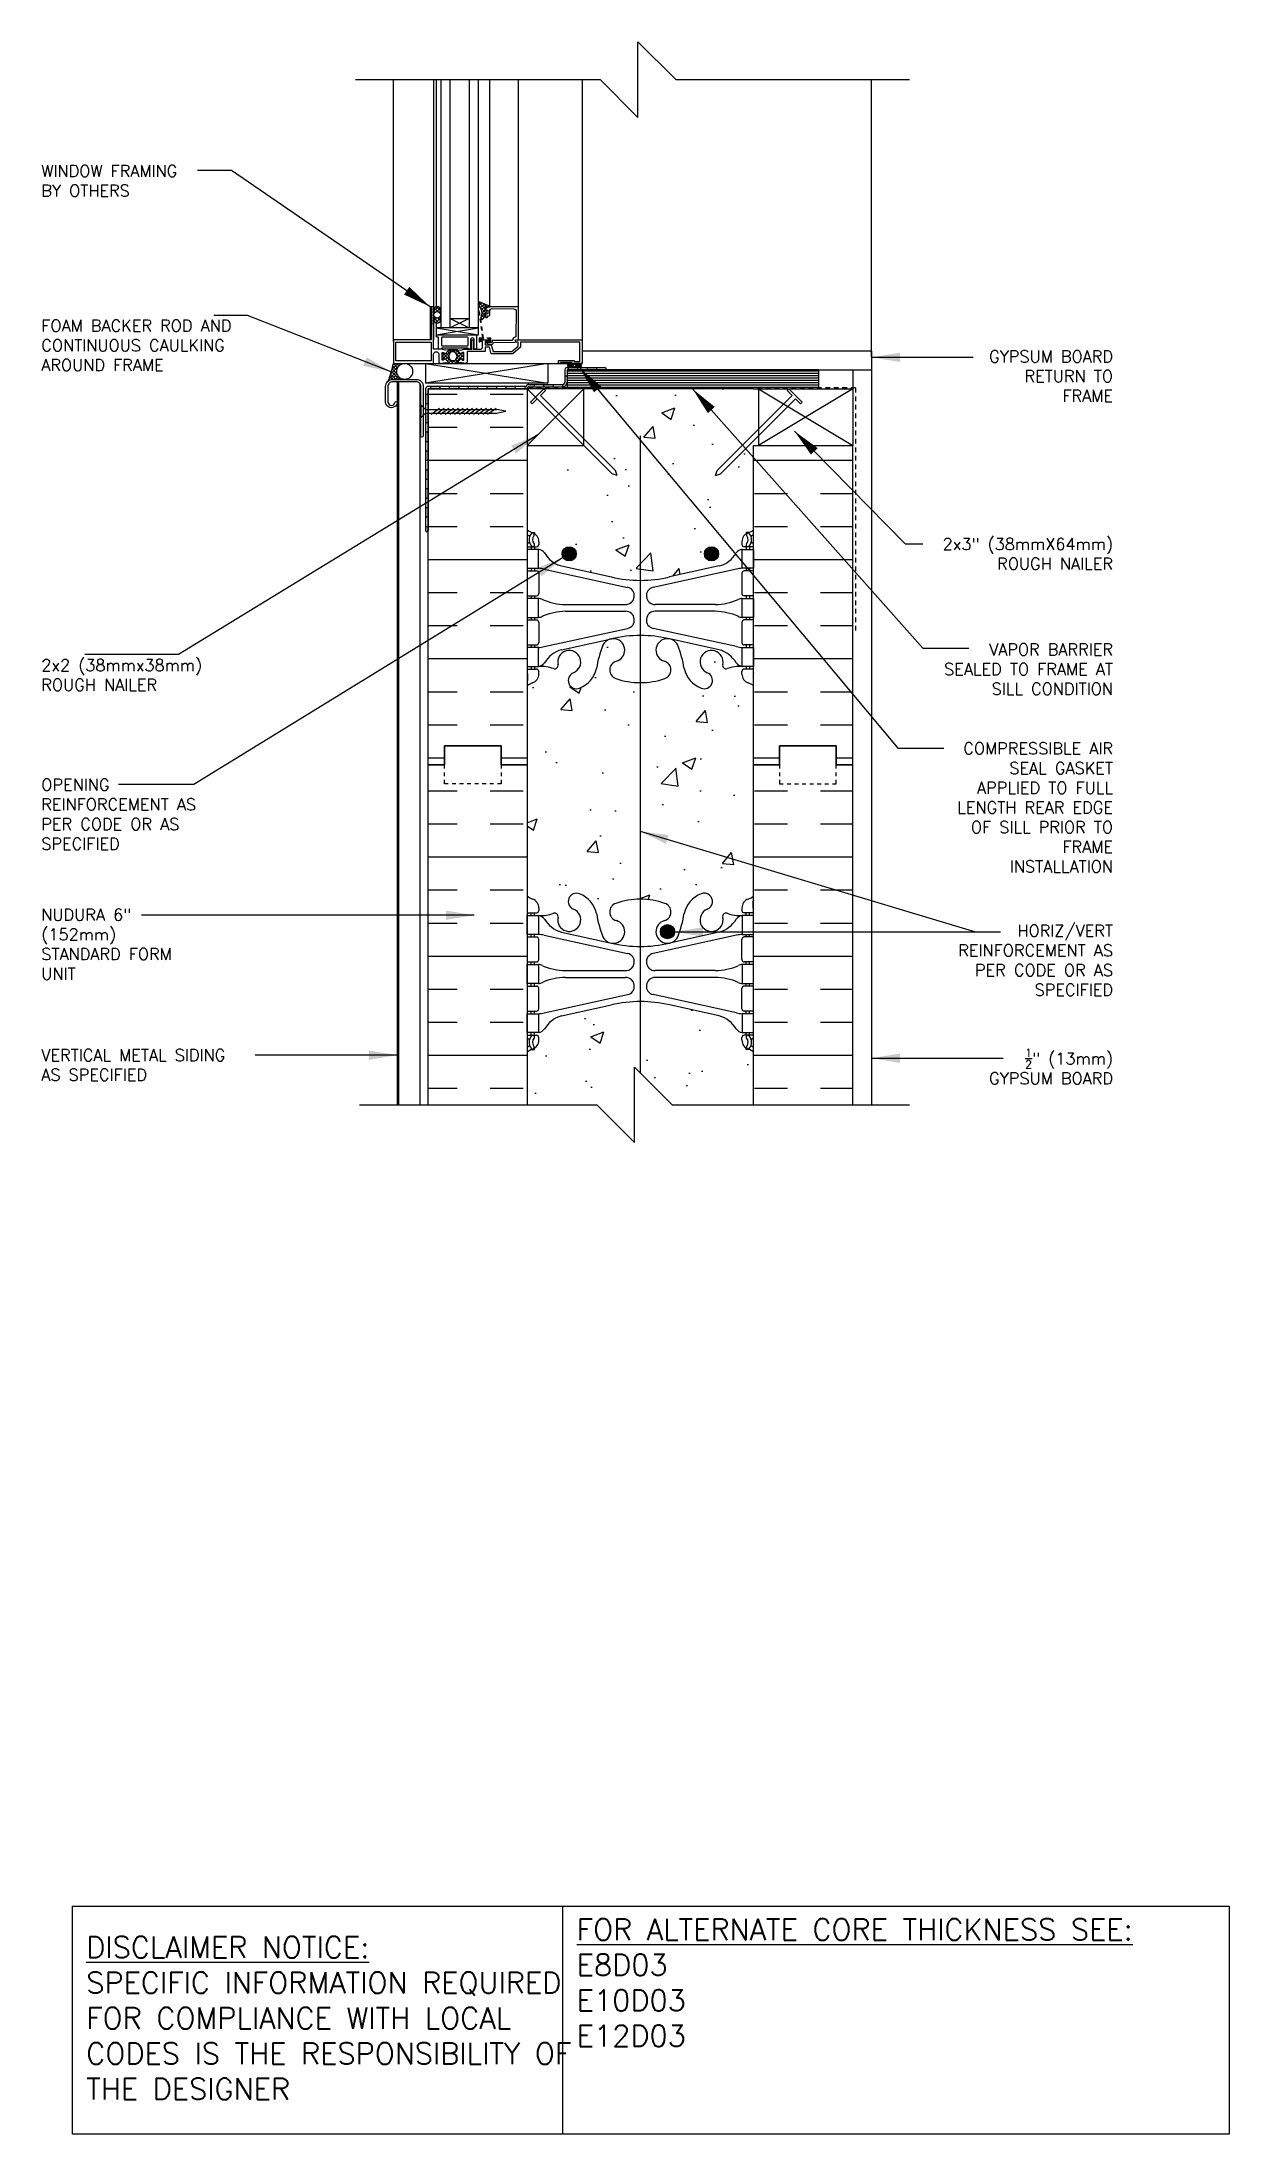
# Model space of a CAD drawing. Header units: inches. Extents: x 2812.4 to 2843.9, y 421.8 to 477.2.
import ezdxf

# ---------------------------------------------------------------- set-up
doc = ezdxf.new("R2010")
doc.units = ezdxf.units.IN
doc.header["$LTSCALE"] = 0.5
doc.header["$MEASUREMENT"] = 0
doc.linetypes.add('DASHED2', pattern=[0.375, 0.25, -0.125])
doc.linetypes.add('HIDDEN2', pattern=[0.1875, 0.125, -0.0625])
for name, color, linetype in [('HATCH', 12, 'CONTINUOUS'), ('LINE18', 9, 'CONTINUOUS'), ('line25', 2, 'CONTINUOUS'), ('LINE50', 5, 'CONTINUOUS'), ('LINE65', 3, 'CONTINUOUS'), ('LINE9', 9, 'CONTINUOUS'), ('TEXT', 4, 'CONTINUOUS'), ('Web_Edge', 9, 'CONTINUOUS')]:
    doc.layers.add(name, color=color, linetype=linetype)
doc.styles.add('DIM', font='romans.shx', dxfattribs={"width": 0.7})
doc.styles.get("Standard").update_dxf_attribs({"font": 'romans.shx'})
doc.dimstyles.new('ext_12', dxfattribs={"dimscale": 12, "dimtxt": 0.09375, "dimasz": 0.09375, "dimexe": 0.09375, "dimexo": 0.0625, "dimgap": 0.0625, "dimtad": 1, "dimdec": 1, "dimzin": 3, "dimdsep": 46, "dimlunit": 4, "dimtxsty": 'DIM', "dimcen": 0.09, "dimdle": 0.09375, "dimclrt": 4, "dimadec": 0, "dimazin": 0, "dimtfac": 1, "dimtdec": 1, "dimtmove": 2, "dimatfit": 3, "dimfxl": 1, "dimfrac": 2, "dimtolj": 1, "dimtzin": 0, "dimarcsym": 0})
pattern_1 = [(0, (-1.932, 1.4655), (0, 2.625), []), (0, (-1.932, 2.3405), (0, 2.625), [0.875, -0.875]), (0, (-1.932, 3.2155), (0, 2.625), [0.875, -0.875])]

msp = doc.modelspace()

# ---------------------------------------------------------------- texts
at = {"layer": 'TEXT'}
for s, insert, char_height, width, attachment_point in [('WINDOW FRAMING BY OTHERS', (2812.429, 473.491), 0.3125, 4.36619, 4), ('FOAM BACKER ROD AND CONTINUOUS CAULKING AROUND FRAME', (2812.429, 469.135), 0.3125, 5.75279, 4), ('\\A1;GYPSUM BOARD RETURN TO FRAME', (2840.818, 468.319), 0.3125, 3.99979, 6), ('\\A1;2x3" (38mmX64mm) ROUGH NAILER', (2840.818, 463.615), 0.3125, 5.48764, 6), ('2x2 (38mmx38mm) ROUGH NAILER', (2812.429, 460.408), 0.3125, 4.62567, 4), ('\\A1;VAPOR BARRIER SEALED TO FRAME AT SILL CONDITION', (2840.818, 460.563), 0.3125, 4.89967, 6), ('\\A1;{\\H1x;COMPRESSIBLE AIR SEAL GASKET APPLIED TO FULL LENGTH REAR EDGE OF SILL PRIOR TO FRAME INSTALLATION}', (2840.818, 456.902), 0.3125, 4.50046, 6), ('OPENING REINFORCEMENT AS PER CODE OR AS SPECIFIED', (2812.429, 456.722), 0.3125, 4.60449, 4), ('NUDURA 6" (152mm) STANDARD FORM UNIT ', (2812.429, 453.281), 0.3125, 4.4777, 4), ('\\A1;{\\H1x;HORIZ/VERT REINFORCEMENT AS PER CODE OR AS SPECIFIED}', (2840.818, 452.857), 0.3125, 4.55316, 6), ('VERTICAL METAL SIDING AS SPECIFIED', (2812.429, 450.086), 0.3125, 5.48188, 4), ('\\A1;{\\H0.7x;\\S1/2;}" (13mm) GYPSUM BOARD', (2840.818, 450.045), 0.3125, 4.53432, 6), ('{\\LFOR ALTERNATE CORE THICKNESS SEE:\\P}E8D03\\PE10D03\\PE12D03', (2826.611, 425.794), 0.5625, 23.33295, 4), ('{\\LDISCLAIMER NOTICE:}\\PSPECIFIC INFORMATION REQUIRED FOR COMPLIANCE WITH LOCAL CODES IS THE RESPONSIBILITY OF THE DESIGNER', (2813.619, 424.854), 0.5625, 14.00235, 4)]:
    msp.add_mtext(s, dxfattribs=dict(at, insert=insert, char_height=char_height, width=width, attachment_point=attachment_point))

# ---------------------------------------------------------------- hatches: boundary and pattern name
at = {"layer": 'HATCH'}
h = msp.add_hatch(dxfattribs=at)
h.set_pattern_fill('ANSI37', color=256, scale=0.5, style=0)
h.set_pattern_definition([(45, (102.36769, -54.40689), (-0.0441941738, 0.0441941738), []), (135, (102.36769, -54.40689), (-0.0441941738, -0.0441941738), [])])
h.paths.add_polyline_path([(2823.011, 469.817), (2823.011, 470.064, 0.973119), (2822.821, 470.069), (2822.821, 469.817, 1.00028)])
h.paths.add_polyline_path([(2822.828, 469.94, -1), (2823.003, 469.94, -1)], flags=16)
h.paths.add_polyline_path([(2824.182, 470.158), (2824.306, 470.158, 0.392741), (2824.287, 470.184), (2824.011, 470.295), (2824.011, 470.19, -0.314564), (2824.065, 469.847), (2824.069, 469.821), (2824.095, 469.821, 0.149443), (2824.198, 469.94), (2824.198, 469.94, -0.192913), (2824.206, 469.961, 0.089226), (2824.22, 470.055), (2824.201, 470.058, -0.315299), (2824.199, 470.061)])
h.paths.add_polyline_path([(2823.544, 468.779, -0.772598), (2823.569, 468.765, 0.343149), (2823.574, 468.753), (2823.59, 468.744, 0.131652), (2823.594, 468.743), (2823.613, 468.743, 0.414214), (2823.621, 468.751), (2823.621, 468.94, 0.414214), (2823.613, 468.948), (2823.594, 468.948, 0.131652), (2823.59, 468.947), (2823.574, 468.938, 0.343149), (2823.569, 468.926, -0.772598), (2823.544, 468.912), (2823.436, 469.019), (2823.23, 469.019), (2823.123, 468.912, -0.772598), (2823.097, 468.926, 0.343149), (2823.093, 468.938), (2823.077, 468.947, 0.131652), (2823.073, 468.948), (2823.054, 468.948, 0.414214), (2823.046, 468.94), (2823.046, 468.751, 0.414214), (2823.054, 468.743), (2823.073, 468.743, 0.131652), (2823.077, 468.744), (2823.093, 468.753, 0.343149), (2823.097, 468.765, -0.772598), (2823.123, 468.779), (2823.23, 468.672), (2823.436, 468.672)])
h.paths.add_polyline_path([(2823.361, 468.96), (2823.306, 468.96, 0.323848), (2823.249, 468.919, 0.326502), (2823.249, 468.772, 0.323848), (2823.306, 468.73), (2823.361, 468.73, 0.323848), (2823.418, 468.772, 0.326502), (2823.418, 468.919, 0.323848)], flags=16)
h = msp.add_hatch(dxfattribs=at)
h.set_pattern_fill('ANSI37', color=256, scale=0.5, style=0)
h.set_pattern_definition([(45, (-1.932046, 1.4655), (-0.0441941738, 0.0441941738), []), (135, (-1.932046, 1.4655), (-0.0441941738, -0.0441941738), [])])
edge = h.paths.add_edge_path()
edge.add_ellipse((2822.055, 468.445), major_axis=(0, 0.213), ratio=0.9889, start_angle=0, end_angle=174.43, ccw=False)
edge.add_line((2822.055, 468.658), (2821.756, 468.658))
edge.add_arc((2818.318, 469.413), 3.52, 339.7353, 347.6094, ccw=False)
edge.add_line((2821.62, 468.194), (2821.674, 468.224))
edge.add_line((2821.674, 468.224), (2821.735, 468.234))
edge.add_line((2821.735, 468.234), (2822.034, 468.234))
h = msp.add_hatch(dxfattribs=at)
h.set_pattern_fill('ANSI37', color=256, scale=0.25)
h.set_pattern_definition([(45, (-2.380027, 1.52076), (-0.0220970869, 0.0220970869), []), (135, (-2.380027, 1.52076), (-0.0220970869, -0.0220970869), [])])
edge = h.paths.add_edge_path()
edge.add_line((2826.68, 468.658), (2826.428, 468.658))
edge.add_arc((2826.426, 468.602), 0.0558, 88.365, 271.635)
edge.add_line((2826.428, 468.546), (2826.68, 468.546))
edge.add_arc((2826.682, 468.602), 0.0558, 268.365, 451.635)
edge = h.paths.add_edge_path(flags=16)
edge.add_arc((2826.553, 468.602), 0.041, 0, 360)
h = msp.add_hatch(color=7, dxfattribs=at)
h.dxf.hatch_style = 1
h.paths.add_polyline_path([(2822.61, 464.342), (2822.61, 464.234, 1), (2822.673, 464.234), (2822.673, 464.342)])
h.paths.add_polyline_path([(2822.673, 464.842), (2822.61, 464.842), (2822.61, 464.592), (2822.673, 464.592)])
h.paths.add_polyline_path([(2822.673, 465.342), (2822.61, 465.342), (2822.61, 465.092), (2822.673, 465.092)])
h.paths.add_polyline_path([(2822.673, 465.842), (2822.61, 465.842), (2822.61, 465.592), (2822.673, 465.592)])
h.paths.add_polyline_path([(2822.673, 466.342), (2822.61, 466.342), (2822.61, 466.092), (2822.673, 466.092)])
h.paths.add_polyline_path([(2822.673, 466.842), (2822.61, 466.842), (2822.61, 466.592), (2822.673, 466.592)])
h.paths.add_polyline_path([(2822.673, 467.342), (2822.61, 467.342), (2822.61, 467.092), (2822.673, 467.092)])
h.paths.add_polyline_path([(2822.673, 467.842), (2822.61, 467.842), (2822.61, 467.592), (2822.673, 467.592)])
h.paths.add_polyline_path([(2822.985, 468.046), (2822.735, 468.046), (2822.735, 467.984), (2822.985, 467.984)])
h.paths.add_polyline_path([(2823.485, 468.046), (2823.235, 468.046), (2823.235, 467.984), (2823.485, 467.984)])
h.paths.add_polyline_path([(2823.985, 468.046), (2823.735, 468.046), (2823.735, 467.984), (2823.985, 467.984)])
h.paths.add_polyline_path([(2824.485, 468.046), (2824.235, 468.046), (2824.235, 467.984), (2824.485, 467.984)])
h.paths.add_polyline_path([(2824.985, 468.046), (2824.735, 468.046), (2824.735, 467.984), (2824.985, 467.984)])
h.paths.add_polyline_path([(2825.485, 468.102), (2825.346, 468.102, 0.315721), (2825.273, 468.05, -0.178962), (2825.263, 468.046), (2825.235, 468.046), (2825.235, 467.984), (2825.252, 467.984, 0.315721), (2825.326, 468.035, -0.178962), (2825.336, 468.039), (2825.485, 468.039)])
h.paths.add_polyline_path([(2825.985, 468.102), (2825.735, 468.102), (2825.735, 468.039), (2825.985, 468.039)])
h.paths.add_polyline_path([(2826.36, 468.164), (2826.36, 468.324), (2826.297, 468.324), (2826.297, 468.164, -0.414214), (2826.235, 468.102), (2826.235, 468.039, 0.414214)])
h.paths.add_polyline_path([(2826.645, 468.546), (2826.395, 468.546), (2826.395, 468.484), (2826.645, 468.484)])
h.paths.add_polyline_path([(2827.145, 468.546), (2826.895, 468.546), (2826.895, 468.484), (2827.145, 468.484)])
h = msp.add_hatch(dxfattribs=at)
h.set_pattern_fill('INSUL', color=256, scale=7, style=0)
h.set_pattern_definition(pattern_1)
h.paths.add_polyline_path([(2825.298, 467.984), (2822.673, 467.984), (2822.673, 458.031), (2823.11, 458.031), (2823.11, 458.531), (2824.61, 458.531), (2824.61, 458.031), (2825.298, 458.031)])
h.paths.add_polyline_path([(2833.923, 466.484), (2831.298, 466.484), (2831.298, 458.031), (2831.985, 458.031), (2831.985, 458.531), (2833.485, 458.531), (2833.485, 458.031), (2833.923, 458.031)])
h = msp.add_hatch(dxfattribs=at)
h.set_pattern_fill('AR-CONC', color=256, scale=0.5)
h.set_pattern_definition([(50, (0, 0), (3.586301, -0.3137607), [0.375, -4.125]), (355, (0, 0), (-0.6937567, 3.7609607), [0.3, -3.3]), (100.45144, (0.299, -0.026), (2.8925442, 3.4472), [0.318701, -3.5057106]), (46.1842, (0, 1), (5.3362067, -0.8275964), [0.5625, -6.1875]), (96.63564, (0.4447, 0.931), (4.67331, 4.870593), [0.478052, -5.258569]), (351.18416, (0, 1), (4.67331, 4.870593), [0.45, -4.95]), (21, (0.5, 0.75), (2.9845353, -2.0130945), [0.375, -4.125]), (326, (0.5, 0.75), (1.2165767, 3.62575), [0.3, -3.3]), (71.45144, (0.7487, 0.5822), (4.201112, 1.6126558), [0.318701, -3.5057106]), (37.5, (0, 0), (0.0607993, 1.66446927), [0, -3.26, 0, -3.35, 0, -3.3125]), (7.5, (0, 0), (1.3153477, 1.9720586), [0, -1.91, 0, -3.185, 0, -1.2625]), (327.5, (-1.115, 0), (2.6691122, -0.11277436), [0, -1.25, 0, -3.9, 0, -5.175]), (317.5, (-1.615, 0), (2.9159308, 0.500525), [0, -1.625, 0, -2.59, 0, -3.675])])
h.paths.add_polyline_path([(2831.298, 466.484), (2831.423, 466.484), (2831.423, 466.736), (2830.42, 465.733), (2830.291, 465.693), (2830.331, 465.822), (2831.423, 466.913), (2831.423, 467.984), (2831.298, 467.984), (2826.798, 467.984), (2826.798, 466.666), (2827.642, 465.822), (2827.682, 465.693), (2827.553, 465.733), (2826.803, 466.484), (2825.298, 466.484), (2825.298, 464.25, 0.064398), (2825.408, 464.184), (2825.498, 464.184), (2825.498, 464.142, -0.249069), (2825.608, 463.935), (2825.608, 463.867, -0.414214), (2825.545, 463.805), (2825.498, 463.805), (2825.498, 463.735), (2825.603, 463.735, -0.188973), (2825.758, 463.64, 0.196323), (2826.208, 463.294), (2827.529, 463.003, 0.057795), (2828.298, 462.914, 0.057795), (2829.066, 463.003), (2830.388, 463.294, 0.196323), (2830.837, 463.64, -0.188973), (2830.993, 463.735), (2831.098, 463.735), (2831.098, 463.805), (2831.05, 463.805, -0.414214), (2830.988, 463.867), (2830.988, 463.935, -0.249069), (2831.098, 464.142), (2831.098, 464.184), (2831.188, 464.184, 0.064398), (2831.298, 464.25)])
h.paths.add_polyline_path([(2831.298, 460.12, 0.082415), (2831.154, 460.199, -0.317837), (2830.988, 460.435), (2830.988, 460.502, -0.414214), (2831.05, 460.565), (2831.098, 460.565), (2831.098, 460.635), (2830.993, 460.635, 0.10046), (2830.599, 460.578, -0.601435), (2830.479, 460.683, 2.182095), (2830.069, 460.47, -1), (2829.906, 460.061, -0.24438), (2829.457, 460.582, 0.053157), (2829.292, 461.196, 1.553132), (2828.933, 460.772, -0.735593), (2828.946, 460.314, -0.082755), (2828.298, 460.206, -0.082755), (2827.649, 460.314, -0.735593), (2827.662, 460.772, 1.553132), (2827.303, 461.196, 0.053157), (2827.138, 460.582, -0.24438), (2826.689, 460.061, -1), (2826.526, 460.47, 2.182095), (2826.116, 460.683, -0.601435), (2825.996, 460.578, 0.10046), (2825.603, 460.635), (2825.498, 460.635), (2825.498, 460.565), (2825.545, 460.565, -0.414214), (2825.608, 460.502), (2825.608, 460.435, -0.317837), (2825.441, 460.199, 0.082415), (2825.298, 460.12), (2825.298, 454.557, 0.082415), (2825.441, 454.478, -0.317837), (2825.608, 454.243), (2825.608, 454.175, -0.414214), (2825.545, 454.113), (2825.498, 454.113), (2825.498, 454.043), (2825.603, 454.043, 0.10046), (2825.996, 454.1, -0.601435), (2826.116, 453.995, 2.182095), (2826.526, 454.208, -1), (2826.689, 454.616, -0.24438), (2827.138, 454.095, 0.053157), (2827.303, 453.481, 1.553132), (2827.662, 453.906, -0.735593), (2827.649, 454.364, -0.082755), (2828.298, 454.472, -0.082755), (2828.946, 454.364, -0.735593), (2828.933, 453.906, 1.553132), (2829.292, 453.481, 0.053157), (2829.457, 454.095, -0.24438), (2829.906, 454.616, -1), (2830.069, 454.208, 2.182095), (2830.479, 453.995, -0.601435), (2830.599, 454.1, 0.10046), (2830.993, 454.043), (2831.098, 454.043), (2831.098, 454.113), (2831.05, 454.113, -0.414214), (2830.988, 454.175), (2830.988, 454.243, -0.317837), (2831.154, 454.478, 0.082415), (2831.298, 454.557)])
h.paths.add_polyline_path([(2831.298, 450.428, 0.064398), (2831.188, 450.494), (2831.098, 450.494), (2831.098, 450.535, -0.249069), (2830.988, 450.743), (2830.988, 450.81, -0.414214), (2831.05, 450.873), (2831.098, 450.873), (2831.098, 450.943), (2830.993, 450.943, -0.188973), (2830.837, 451.037, 0.196323), (2830.388, 451.384), (2829.066, 451.674, 0.057795), (2828.298, 451.763, 0.057795), (2827.529, 451.674), (2826.208, 451.384, 0.196323), (2825.758, 451.037, -0.188973), (2825.603, 450.943), (2825.498, 450.943), (2825.498, 450.873), (2825.545, 450.873, -0.414214), (2825.608, 450.81), (2825.608, 450.743, -0.249069), (2825.498, 450.535), (2825.498, 450.494), (2825.408, 450.494, 0.064398), (2825.298, 450.428), (2825.298, 449.031), (2827.141, 449.031), (2828.141, 448.031), (2828.141, 450.031), (2829.141, 449.031), (2831.298, 449.031)])
h = msp.add_hatch(dxfattribs=at)
h.set_pattern_fill('INSUL', color=256, scale=7, style=0)
h.set_pattern_definition(pattern_1)
h.paths.add_polyline_path([(2825.298, 458.031), (2824.61, 458.031), (2824.61, 457.531), (2823.11, 457.531), (2823.11, 458.031), (2822.673, 458.031), (2822.673, 451.743), (2822.673, 449.031), (2825.298, 449.031), (2825.298, 451.743)])
h.paths.add_polyline_path([(2833.923, 458.031), (2833.485, 458.031), (2833.485, 457.531), (2831.985, 457.531), (2831.985, 458.031), (2831.298, 458.031), (2831.298, 451.743), (2831.298, 449.031), (2833.923, 449.031), (2833.923, 451.743)])
at = {"layer": 'LINE65'}
for points in [[(2826.6, 463.617, 1), (2826.225, 463.617, 1)], [(2830.37, 463.617, 1), (2829.995, 463.617, 1)], [(2829.203, 453.612, 1), (2828.828, 453.612, 1)]]:
    msp.add_hatch(color=256, dxfattribs=at).paths.add_polyline_path(points)

# ---------------------------------------------------------------- linework, layer by layer
at = {"layer": 'HATCH'}
for p, q in [((2822.821, 476.169), (2822.821, 469.283)), ((2822.886, 476.169), (2822.886, 470.154)), ((2824.307, 470.158), (2824.307, 476.169)), ((2825.07, 470.158), (2825.07, 476.169)), ((2826.756, 476.169), (2826.756, 469.283)), ((2834.423, 468.827), (2834.423, 476.169)), ((2822.886, 469.727), (2822.886, 469.377)), ((2822.886, 469.597), (2824.011, 469.41)), ((2822.886, 469.41), (2824.011, 469.597)), ((2822.606, 468.658), (2825.845, 468.133)), ((2825.845, 468.658), (2822.606, 468.133)), ((2823.461, 469.019), (2823.206, 469.019)), ((2833.024, 468.452), (2826.36, 468.452)), ((2833.024, 468.39), (2826.36, 468.39)), ((2833.024, 468.327), (2826.36, 468.327)), ((2833.024, 468.265), (2826.36, 468.265)), ((2833.024, 468.202), (2826.36, 468.202)), ((2833.024, 468.14), (2826.36, 468.14)), ((2833.024, 468.077), (2826.36, 468.077)), ((2821.859, 467.765), (2821.89, 467.734)), ((2821.859, 467.64), (2821.89, 467.609)), ((2825.298, 467.984), (2826.798, 466.484)), ((2826.798, 467.984), (2825.298, 466.484)), ((2833.024, 468.015), (2826.36, 468.015)), ((2831.423, 467.984), (2833.923, 466.484)), ((2833.923, 467.984), (2831.423, 466.484)), ((2821.859, 466.765), (2821.89, 466.734)), ((2821.859, 466.64), (2821.89, 466.609)), ((2821.859, 465.64), (2821.89, 465.609)), ((2821.859, 465.515), (2821.89, 465.484)), ((2821.859, 464.64), (2821.89, 464.609)), ((2821.859, 464.515), (2821.89, 464.484)), ((2821.859, 463.64), (2821.89, 463.609)), ((2821.859, 463.515), (2821.89, 463.484)), ((2821.859, 462.515), (2821.89, 462.484)), ((2821.859, 462.39), (2821.89, 462.359)), ((2821.859, 461.515), (2821.89, 461.484)), ((2821.859, 461.39), (2821.89, 461.359)), ((2821.859, 460.515), (2821.89, 460.484)), ((2821.859, 460.39), (2821.89, 460.359)), ((2821.859, 459.515), (2821.89, 459.484)), ((2821.859, 459.39), (2821.89, 459.359)), ((2821.859, 458.39), (2821.89, 458.359)), ((2821.859, 458.265), (2821.89, 458.234)), ((2821.859, 457.39), (2821.89, 457.359)), ((2821.859, 457.265), (2821.89, 457.234)), ((2821.859, 456.39), (2821.89, 456.359)), ((2821.859, 456.265), (2821.89, 456.234)), ((2821.859, 455.265), (2821.89, 455.234)), ((2821.859, 455.14), (2821.89, 455.109)), ((2821.859, 454.265), (2821.89, 454.234)), ((2821.859, 454.14), (2821.89, 454.109)), ((2821.859, 453.265), (2821.89, 453.234)), ((2821.859, 453.14), (2821.89, 453.109)), ((2821.859, 452.265), (2821.89, 452.234)), ((2821.859, 452.14), (2821.89, 452.109)), ((2821.859, 451.14), (2821.89, 451.109)), ((2821.859, 451.015), (2821.89, 450.984)), ((2821.859, 450.14), (2821.89, 450.109)), ((2821.859, 450.015), (2821.89, 449.984)), ((2821.859, 449.14), (2821.89, 449.109))]:
    msp.add_line(p, q, dxfattribs=at)
at = {"layer": 'HATCH', "color": 6, "linetype": 'DASHED2'}
for q in [(2825.36, 468.008), (2833.998, 461.564)]:
    msp.add_line((2833.998, 468.008), q, dxfattribs=at)
at = {"layer": 'HATCH', "flags": 128}
msp.add_lwpolyline([(2821.756, 469.234), (2821.756, 476.169)], dxfattribs=at)
at = {"layer": 'HATCH'}
for points in [[(2824.182, 470.158), (2824.307, 470.158), (2824.307, 470.161, 0.36397), (2824.287, 470.184), (2824.011, 470.295), (2824.011, 470.19, -0.314564), (2824.065, 469.847), (2824.069, 469.821), (2824.095, 469.821, 0.264552), (2824.22, 470.055), (2824.201, 470.058, -0.315299), (2824.199, 470.061)], [(2822.821, 470.069), (2822.821, 469.817, 1), (2823.011, 469.817), (2823.011, 470.064, 0.973119)], [(2823.413, 468.929, 0.273456), (2823.361, 468.96), (2823.306, 468.96, 0.273456), (2823.253, 468.929), (2823.24, 468.906, 0.256981), (2823.24, 468.785), (2823.253, 468.762, 0.273456), (2823.306, 468.73), (2823.361, 468.73, 0.273456), (2823.413, 468.762), (2823.426, 468.785, 0.256981), (2823.426, 468.906)]]:
    msp.add_lwpolyline(points, format="xyb", close=True, dxfattribs=at)
msp.add_circle((2822.916, 469.94), 0.0875, dxfattribs=at)
msp.add_arc((2818.318, 469.413), 3.52, 339.7353, 347.6094, dxfattribs=at)
at = {"layer": 'LINE18'}
for p, q in [((2823.011, 476.169), (2823.011, 469.597)), ((2824.011, 469.597), (2824.011, 476.169)), ((2822.727, 470.158), (2822.727, 469.283)), ((2822.821, 470.158), (2822.727, 470.158)), ((2822.727, 469.283), (2821.771, 469.283)), ((2825.391, 467.631), (2825.435, 467.587)), ((2825.568, 467.719), (2827.553, 465.733)), ((2825.656, 467.807), (2827.642, 465.822)), ((2825.744, 467.984), (2825.788, 467.94)), ((2832.317, 467.807), (2830.331, 465.822)), ((2832.405, 467.719), (2830.42, 465.733)), ((2832.229, 467.984), (2832.185, 467.94)), ((2832.582, 467.631), (2832.537, 467.587)), ((2827.682, 465.693), (2827.642, 465.822)), ((2830.291, 465.693), (2830.331, 465.822)), ((2827.682, 465.693), (2827.553, 465.733)), ((2830.291, 465.693), (2830.42, 465.733))]:
    msp.add_line(p, q, dxfattribs=at)
for points in [[(2823.054, 468.743, -0.414214), (2823.046, 468.751), (2823.046, 468.94, -0.414214), (2823.054, 468.948), (2823.073, 468.948, -0.131652), (2823.077, 468.947), (2823.093, 468.938, -0.343149), (2823.097, 468.926, 0.772598), (2823.123, 468.912), (2823.213, 469.002, 0.713293), (2823.205, 469.019), (2823.128, 469.009), (2823.043, 469.032, 0.065543), (2823.036, 469.033), (2822.821, 469.033), (2822.821, 469.668), (2822.801, 469.688), (2822.821, 469.708), (2822.801, 469.728), (2822.821, 469.748), (2822.801, 469.768), (2822.821, 469.788), (2822.801, 469.808), (2822.821, 469.828), (2822.801, 469.848), (2822.821, 469.868), (2822.801, 469.888), (2822.821, 469.908), (2822.801, 469.928), (2822.821, 469.948), (2822.801, 469.968), (2822.821, 469.988), (2822.801, 470.008), (2822.821, 470.028), (2822.801, 470.048), (2822.821, 470.068), (2822.801, 470.088), (2822.821, 470.108), (2822.821, 470.158), (2822.756, 470.158), (2822.756, 469.283), (2821.756, 469.283), (2821.756, 468.658), (2822.821, 468.658), (2822.821, 468.9, -1), (2822.956, 468.9), (2822.956, 468.716, 0.414214), (2823.014, 468.658), (2823.036, 468.658, 0.065543), (2823.043, 468.659), (2823.128, 468.682), (2823.205, 468.672, 0.713293), (2823.213, 468.689), (2823.123, 468.779, 0.772598), (2823.097, 468.765, -0.343149), (2823.093, 468.753), (2823.077, 468.744, -0.131652), (2823.073, 468.743)], [(2824.248, 469.905, -0.414214), (2824.263, 469.92), (2824.295, 469.92, 0.414214), (2824.31, 469.935), (2824.31, 470.045, -0.418403), (2824.373, 470.107), (2824.95, 470.099, -0.413933), (2825.009, 470.038), (2825, 469.368, -0.407793), (2824.985, 469.353, 0.413876), (2824.916, 469.282, -0.412234), (2824.901, 469.267), (2824.383, 469.26, 0.339454), (2824.368, 469.248), (2824.36, 469.214), (2824.252, 469.213), (2824.252, 469.218, 1), (2824.222, 469.218), (2824.222, 469.211, 0.372719), (2824.249, 469.182), (2824.269, 469.179), (2824.354, 469.168, 0.380036), (2824.409, 469.206), (2824.41, 469.21), (2824.979, 469.218, 0.457705), (2824.993, 469.236), (2824.986, 469.283), (2825.07, 469.283), (2825.07, 470.158), (2824.25, 470.158, 0.267949), (2824.237, 470.151), (2824.2, 470.087, 0.57735), (2824.213, 470.064), (2824.26, 470.064), (2824.26, 469.97), (2824.228, 469.97, 0.414214), (2824.198, 469.94), (2824.198, 469.886, 0.414214), (2824.213, 469.871), (2824.233, 469.871, 0.414214), (2824.248, 469.886)], [(2823.897, 469.043), (2823.897, 469.283, 1), (2823.797, 469.283), (2823.797, 469.043, -0.414214), (2823.787, 469.033), (2823.745, 469.033, -0.414214), (2823.735, 469.043), (2823.735, 469.054, 0.414214), (2823.725, 469.064), (2823.038, 469.064, 0.414214), (2823.028, 469.054), (2823.028, 469.043, -0.414214), (2823.018, 469.033), (2822.958, 469.033, -0.414214), (2822.948, 469.043), (2822.948, 469.348), (2822.917, 469.348, -1), (2822.917, 469.41), (2823.959, 469.41), (2823.959, 469.043, -0.414214), (2823.949, 469.033), (2823.907, 469.033, -0.414214)], [(2823.043, 469.348, 0.414214), (2823.028, 469.333), (2823.028, 469.141, 0.414214), (2823.043, 469.126), (2823.72, 469.126, 0.414214), (2823.735, 469.141), (2823.735, 469.333, 0.414214), (2823.72, 469.348)], [(2823.822, 469.05), (2823.822, 469.283), (2823.872, 469.283), (2823.872, 469.05), (2823.862, 469.033), (2824.058, 469.033, 0.414214), (2824.12, 469.095), (2824.12, 469.233), (2824.058, 469.233), (2824.058, 469.241, -0.325505), (2824.079, 469.27), (2824.12, 469.283), (2824.292, 469.283, -0.414214), (2824.307, 469.268), (2824.307, 469.248, -0.414214), (2824.292, 469.233), (2824.185, 469.233), (2824.185, 469.15), (2824.349, 469.15), (2824.396, 468.975), (2824.896, 468.975), (2825.057, 469.115), (2825.057, 469.218), (2825.005, 469.218, -0.36397), (2824.995, 469.226), (2824.987, 469.271, -0.466308), (2824.997, 469.283), (2826.756, 469.283), (2826.756, 468.658), (2826.501, 468.658, -0.414214), (2826.491, 468.668), (2826.491, 468.673, 0.414214), (2826.481, 468.683), (2826.196, 468.683, 0.414214), (2826.186, 468.673), (2826.186, 468.668, -0.424806), (2826.176, 468.658), (2826.141, 468.658, -0.424806), (2826.131, 468.668), (2826.131, 468.723, -0.414214), (2826.141, 468.733), (2826.536, 468.733, -0.414214), (2826.546, 468.723), (2826.546, 468.718, 0.414214), (2826.556, 468.708), (2826.691, 468.708), (2826.691, 469.218), (2825.122, 469.218), (2825.122, 469.084), (2824.919, 468.91), (2824.346, 468.91), (2824.299, 469.085), (2824.185, 469.085), (2824.185, 468.968), (2823.711, 468.968), (2823.711, 468.716, -0.414214), (2823.653, 468.658), (2823.63, 468.658, -0.065543), (2823.623, 468.659), (2823.539, 468.682), (2823.462, 468.672, -0.713293), (2823.454, 468.689), (2823.544, 468.779, -0.772598), (2823.569, 468.765, 0.343149), (2823.574, 468.753), (2823.59, 468.744, 0.131652), (2823.594, 468.743), (2823.613, 468.743, 0.414214), (2823.621, 468.751), (2823.621, 468.94, 0.414214), (2823.613, 468.948), (2823.594, 468.948, 0.131652), (2823.59, 468.947), (2823.574, 468.938, 0.343149), (2823.569, 468.926, -0.772598), (2823.544, 468.912), (2823.454, 469.002, -0.713293), (2823.462, 469.019), (2823.539, 469.009), (2823.623, 469.032, -0.065543), (2823.63, 469.033), (2823.832, 469.033)]]:
    msp.add_lwpolyline(points, format="xyb", close=True, dxfattribs=at)
for points in [[(2823.261, 469.597), (2823.261, 469.847), (2823.761, 469.847), (2823.761, 469.597)], [(2822.756, 469.218), (2822.756, 468.723), (2821.821, 468.723), (2821.821, 469.218)], [(2822.886, 469.41), (2824.011, 469.41), (2824.011, 469.597), (2822.886, 469.597)]]:
    msp.add_lwpolyline(points, close=True, dxfattribs=at)
at = {"layer": 'LINE18', "linetype": 'HIDDEN2'}
msp.add_lwpolyline([(2824.055, 469.298), (2824.31, 469.298, -0.414214), (2824.315, 469.293), (2824.315, 469.238, 1), (2824.34, 469.238), (2824.34, 469.31, 0.414214), (2824.328, 469.323), (2824.155, 469.323, -0.370632), (2824.143, 469.333), (2824.036, 470.036, 0.995096), (2824.018, 470.033), (2824.116, 469.337, -0.455835), (2824.104, 469.323), (2824.038, 469.323, 0.414214), (2824.025, 469.31), (2824.025, 469.238, 1), (2824.05, 469.238), (2824.05, 469.293, -0.414214)], format="xyb", close=True, dxfattribs=at)
at = {"layer": 'LINE18', "flags": 128}
msp.add_lwpolyline([(2822.606, 468.658), (2826.756, 468.658)], dxfattribs=at)
at = {"layer": 'LINE18'}
for points in [[(2825.744, 467.984), (2825.391, 467.631)], [(2825.568, 467.719), (2825.435, 467.587)], [(2825.656, 467.807), (2825.788, 467.94)], [(2832.317, 467.807), (2832.185, 467.94)], [(2832.229, 467.984), (2832.582, 467.631)], [(2832.405, 467.719), (2832.537, 467.587)]]:
    msp.add_lwpolyline(points, dxfattribs=at)
at = {"layer": 'line25', "color": 12}
for p, q in [((2823.261, 469.597), (2823.261, 476.169)), ((2823.761, 476.169), (2823.761, 469.597)), ((2823.261, 469.847), (2823.761, 469.597)), ((2823.761, 469.847), (2823.261, 469.597))]:
    msp.add_line(p, q, dxfattribs=at)
at = {"layer": 'line25'}
for p, q in [((2822.673, 467.984), (2825.298, 467.984)), ((2825.298, 467.984), (2822.923, 467.984)), ((2825.298, 467.984), (2825.298, 451.743)), ((2831.298, 467.984), (2833.923, 467.984)), ((2831.423, 467.984), (2833.923, 467.984)), ((2831.423, 467.984), (2831.423, 466.484)), ((2833.923, 467.984), (2833.923, 466.484)), ((2831.298, 451.743), (2831.298, 466.484)), ((2831.298, 466.484), (2833.923, 466.484)), ((2825.298, 451.743), (2825.298, 449.031)), ((2831.298, 449.031), (2831.298, 451.743))]:
    msp.add_line(p, q, dxfattribs=at)
msp.add_lwpolyline([(2825.298, 466.484), (2826.798, 466.484), (2826.798, 467.984), (2825.298, 467.984)], close=True, dxfattribs=at)
at = {"layer": 'line25', "color": 12}
msp.add_ellipse((2822.055, 468.445), major_axis=(0, 0.213), ratio=0.9889, start_param=-12.56637061435917, end_param=-6.283185307179586, dxfattribs=at)
at = {"layer": 'LINE50'}
for p, q in [((2822.673, 451.743), (2822.673, 467.984)), ((2833.923, 451.743), (2833.923, 466.484)), ((2824.61, 458.531), (2823.11, 458.531)), ((2823.11, 458.531), (2823.11, 458.031)), ((2823.11, 458.031), (2823.11, 458.531)), ((2823.11, 458.531), (2824.61, 458.531)), ((2824.61, 458.031), (2824.61, 458.531)), ((2824.61, 458.531), (2824.61, 458.031)), ((2831.985, 458.031), (2831.985, 458.531)), ((2831.985, 458.531), (2833.485, 458.531)), ((2833.485, 458.531), (2831.985, 458.531)), ((2831.985, 458.531), (2831.985, 458.031)), ((2833.485, 458.531), (2833.485, 458.031)), ((2833.485, 458.031), (2833.485, 458.531)), ((2823.11, 458.031), (2822.673, 458.031)), ((2822.673, 458.031), (2823.11, 458.031)), ((2825.298, 458.031), (2824.61, 458.031)), ((2824.61, 458.031), (2825.298, 458.031)), ((2831.298, 458.031), (2831.985, 458.031)), ((2831.985, 458.031), (2831.298, 458.031)), ((2833.485, 458.031), (2833.923, 458.031)), ((2833.923, 458.031), (2833.485, 458.031)), ((2822.673, 449.031), (2822.673, 451.743)), ((2833.923, 449.031), (2833.923, 451.743))]:
    msp.add_line(p, q, dxfattribs=at)
at = {"layer": 'LINE65'}
msp.add_line((2828.291, 466.743), (2828.291, 449.881), dxfattribs=at)
for centre in [(2826.413, 463.617), (2830.183, 463.617), (2829.016, 453.612)]:
    msp.add_circle(centre, 0.188, dxfattribs=at)
at = {"layer": 'LINE9'}
for p, q in [((2828.234, 475.169), (2828.234, 477.169)), ((2828.234, 477.169), (2829.234, 476.169)), ((2820.756, 476.169), (2827.234, 476.169)), ((2828.234, 475.169), (2827.234, 476.169)), ((2829.234, 476.169), (2835.423, 476.169)), ((2822.606, 468.658), (2822.606, 468.133)), ((2825.845, 468.658), (2825.845, 468.133)), ((2826.428, 468.658), (2826.684, 468.658)), ((2834.423, 468.984), (2826.756, 468.984)), ((2834.423, 468.984), (2834.423, 449.031)), ((2821.859, 468.171), (2821.859, 449.031)), ((2821.89, 468.171), (2821.89, 449.031)), ((2822.454, 468.129), (2822.454, 462.976)), ((2825.845, 468.133), (2822.606, 468.133)), ((2825.263, 468.046), (2822.673, 468.046)), ((2822.735, 468.046), (2822.735, 467.984)), ((2822.985, 468.046), (2822.985, 467.984)), ((2823.235, 468.046), (2823.235, 467.984)), ((2823.485, 468.046), (2823.485, 467.984)), ((2823.735, 468.046), (2823.735, 467.984)), ((2823.985, 468.046), (2823.985, 467.984)), ((2824.235, 468.046), (2824.235, 467.984)), ((2824.485, 468.046), (2824.485, 467.984)), ((2824.735, 468.046), (2824.735, 467.984)), ((2824.985, 468.046), (2824.985, 467.984)), ((2825.235, 468.046), (2825.235, 467.984)), ((2825.336, 468.039), (2826.235, 468.039)), ((2825.346, 468.102), (2826.235, 468.102)), ((2825.485, 468.102), (2825.485, 468.039)), ((2825.735, 468.102), (2825.735, 468.039)), ((2825.985, 468.102), (2825.985, 468.039)), ((2826.235, 468.102), (2826.235, 468.039)), ((2826.297, 468.484), (2826.297, 468.164)), ((2826.297, 468.324), (2826.36, 468.324)), ((2826.36, 468.546), (2827.36, 468.546)), ((2833.024, 468.484), (2826.36, 468.484)), ((2826.36, 468.484), (2826.36, 467.984)), ((2826.36, 468.484), (2827.36, 468.484)), ((2826.36, 468.484), (2826.36, 468.164)), ((2826.395, 468.484), (2826.395, 468.546)), ((2826.68, 468.546), (2826.428, 468.546)), ((2826.645, 468.484), (2826.645, 468.546)), ((2826.895, 468.484), (2826.895, 468.546)), ((2827.145, 468.484), (2827.145, 468.546)), ((2833.024, 467.984), (2833.024, 468.484)), ((2833.024, 468.484), (2834.423, 468.484)), ((2833.923, 468.484), (2833.923, 467.984)), ((2822.61, 467.437), (2822.485, 467.562)), ((2822.485, 467.562), (2822.485, 467.218)), ((2822.61, 467.984), (2822.61, 464.234)), ((2822.61, 467.842), (2822.673, 467.842)), ((2822.61, 467.592), (2822.673, 467.592)), ((2825.252, 467.984), (2822.673, 467.984)), ((2822.673, 467.984), (2822.673, 464.234)), ((2831.298, 467.984), (2825.298, 467.984)), ((2822.61, 467.343), (2822.485, 467.218)), ((2822.61, 467.437), (2824.485, 467.437)), ((2822.61, 467.343), (2824.485, 467.343)), ((2822.61, 467.342), (2822.673, 467.342)), ((2822.61, 467.092), (2822.673, 467.092)), ((2822.753, 467.312), (2822.976, 467.468)), ((2822.878, 467.312), (2823.101, 467.468)), ((2823.003, 467.312), (2823.226, 467.468)), ((2823.128, 467.312), (2823.351, 467.468)), ((2823.253, 467.312), (2823.476, 467.468)), ((2823.378, 467.312), (2823.601, 467.468)), ((2823.503, 467.312), (2823.726, 467.468)), ((2823.628, 467.312), (2823.851, 467.468)), ((2823.753, 467.312), (2823.976, 467.468)), ((2823.878, 467.312), (2824.101, 467.468)), ((2824.003, 467.312), (2824.226, 467.468)), ((2824.128, 467.312), (2824.351, 467.468)), ((2824.253, 467.312), (2824.476, 467.468)), ((2824.735, 467.39), (2824.485, 467.437)), ((2824.485, 467.343), (2824.735, 467.39)), ((2822.61, 466.842), (2822.673, 466.842)), ((2822.61, 466.592), (2822.673, 466.592)), ((2822.61, 466.342), (2822.673, 466.342)), ((2822.61, 466.092), (2822.673, 466.092)), ((2822.61, 465.842), (2822.673, 465.842)), ((2822.61, 465.592), (2822.673, 465.592)), ((2822.61, 465.342), (2822.673, 465.342)), ((2822.61, 465.092), (2822.673, 465.092)), ((2822.61, 464.842), (2822.673, 464.842)), ((2822.61, 464.592), (2822.673, 464.592)), ((2822.61, 464.342), (2822.673, 464.342)), ((2822.454, 462.976), (2822.454, 449.031)), ((2828.141, 448.031), (2828.141, 450.031)), ((2828.141, 450.031), (2829.141, 449.031)), ((2820.859, 449.031), (2827.141, 449.031)), ((2828.141, 448.031), (2827.141, 449.031)), ((2829.141, 449.031), (2835.423, 449.031))]:
    msp.add_line(p, q, dxfattribs=at)
at = {"layer": 'LINE9', "linetype": 'DASHED2', "ltscale": 0.15}
for p, q in [((2823.11, 457.531), (2823.11, 458.031)), ((2824.61, 457.531), (2823.11, 457.531)), ((2824.61, 458.031), (2824.61, 457.531)), ((2831.985, 458.031), (2831.985, 457.531)), ((2831.985, 457.531), (2833.485, 457.531)), ((2833.485, 457.531), (2833.485, 458.031))]:
    msp.add_line(p, q, dxfattribs=at)
at = {"layer": 'LINE9'}
msp.add_lwpolyline([(2822.485, 466.734), (2822.485, 468.046, 0.414214), (2822.36, 468.171), (2821.735, 468.171, 0.414214), (2821.61, 468.046), (2821.61, 467.624, 0.829295), (2821.798, 467.624, -0.800255), (2821.859, 467.624, -0.885049), (2821.548, 467.619), (2821.548, 468.046, -0.414214), (2821.735, 468.234), (2822.36, 468.234, -0.414214), (2822.548, 468.046), (2822.548, 466.734, -1), (2822.485, 466.734)], format="xyb", dxfattribs=at)
msp.add_circle((2826.553, 468.602), 0.041, dxfattribs=at)
for centre, radius, start, end in [((2826.426, 468.602), 0.0558, 88.365, 271.635), ((2826.682, 468.602), 0.0558, 268.365, 91.635), ((2822.673, 467.984), 0.0625, 90, 180), ((2825.252, 468.062), 0.0781, 270, 340.088), ((2825.263, 468.062), 0.0156, 270, 310.5853), ((2825.346, 468.023), 0.0781, 90, 160.088), ((2825.263, 468.062), 0.0156, 359.9999999987494, 0), ((2825.336, 468.023), 0.0156, 90, 130.5853), ((2826.235, 468.164), 0.0625, 270, 0), ((2826.235, 468.164), 0.125, 270, 0), ((2826.36, 468.484), 0.0625, 90, 180), ((2827.363, 468.515), 0.0315, 263.3042, 96.6958), ((2822.641, 464.234), 0.0313, 179.7752, 0.2248)]:
    msp.add_arc(centre, radius, start, end, dxfattribs=at)
at = {"layer": 'TEXT'}
msp.add_lwpolyline([(2813.252, 427.82), (2826.235, 427.82), (2826.235, 421.782), (2813.252, 421.782)], close=True, dxfattribs=at)
msp.add_lwpolyline([(2826.235, 427.82), (2843.896, 427.82), (2843.896, 421.782), (2826.235, 421.782)], dxfattribs=at)
at = {"layer": 'Web_Edge'}
for p, q in [((2825.408, 464.184), (2825.498, 464.184)), ((2825.498, 464.184), (2825.498, 464.142)), ((2831.188, 464.184), (2831.098, 464.184)), ((2831.098, 464.184), (2831.098, 464.142)), ((2825.298, 463.905), (2825.339, 463.905)), ((2825.298, 463.805), (2825.545, 463.805)), ((2825.408, 463.805), (2825.408, 463.735)), ((2825.498, 463.805), (2825.498, 463.735)), ((2825.608, 463.935), (2825.608, 463.867)), ((2830.988, 463.935), (2830.988, 463.867)), ((2831.298, 463.805), (2831.05, 463.805)), ((2831.098, 463.805), (2831.098, 463.735)), ((2831.188, 463.805), (2831.188, 463.735)), ((2831.298, 463.905), (2831.256, 463.905)), ((2825.298, 463.165), (2825.545, 463.165)), ((2825.408, 463.235), (2825.408, 463.165)), ((2825.498, 463.235), (2825.498, 463.165)), ((2825.608, 463.102), (2825.608, 462.567)), ((2825.747, 463.211), (2827.958, 462.729)), ((2826.208, 463.294), (2827.529, 463.003)), ((2830.849, 463.211), (2828.637, 462.729)), ((2830.388, 463.294), (2829.066, 463.003)), ((2830.988, 463.102), (2830.988, 462.567)), ((2831.298, 463.165), (2831.05, 463.165)), ((2831.098, 463.235), (2831.098, 463.165)), ((2831.188, 463.235), (2831.188, 463.165)), ((2825.298, 462.505), (2825.545, 462.505)), ((2825.408, 462.505), (2825.408, 462.435)), ((2825.498, 462.505), (2825.498, 462.435)), ((2831.298, 462.505), (2831.05, 462.505)), ((2831.098, 462.505), (2831.098, 462.435)), ((2831.188, 462.505), (2831.188, 462.435)), ((2825.408, 461.935), (2825.408, 461.865)), ((2825.498, 461.935), (2825.498, 461.865)), ((2826.312, 462.275), (2827.908, 462.275)), ((2826.312, 462.095), (2827.908, 462.095)), ((2830.283, 462.275), (2828.687, 462.275)), ((2830.283, 462.095), (2828.687, 462.095)), ((2831.098, 461.935), (2831.098, 461.865)), ((2831.188, 461.935), (2831.188, 461.865)), ((2825.298, 461.865), (2825.545, 461.865)), ((2825.608, 461.802), (2825.608, 461.267)), ((2825.747, 461.159), (2827.958, 461.64)), ((2830.849, 461.159), (2828.637, 461.64)), ((2830.988, 461.802), (2830.988, 461.267)), ((2831.298, 461.865), (2831.05, 461.865)), ((2825.298, 461.205), (2825.545, 461.205)), ((2825.408, 461.205), (2825.408, 461.135)), ((2825.498, 461.205), (2825.498, 461.135)), ((2826.208, 461.076), (2827.529, 461.366)), ((2830.388, 461.076), (2829.066, 461.366)), ((2831.298, 461.205), (2831.05, 461.205)), ((2831.098, 461.205), (2831.098, 461.135)), ((2831.188, 461.205), (2831.188, 461.135)), ((2825.298, 460.565), (2825.545, 460.565)), ((2825.308, 460.445), (2825.308, 460.259)), ((2825.408, 460.635), (2825.408, 460.565)), ((2825.498, 460.635), (2825.498, 460.565)), ((2825.608, 460.435), (2825.608, 460.502)), ((2830.988, 460.435), (2830.988, 460.502)), ((2831.298, 460.565), (2831.05, 460.565)), ((2831.098, 460.635), (2831.098, 460.565)), ((2831.188, 460.635), (2831.188, 460.565)), ((2831.288, 460.445), (2831.288, 460.259)), ((2825.308, 454.233), (2825.308, 454.419)), ((2825.608, 454.243), (2825.608, 454.175)), ((2830.988, 454.243), (2830.988, 454.175)), ((2831.288, 454.233), (2831.288, 454.419)), ((2825.298, 454.113), (2825.545, 454.113)), ((2825.408, 454.043), (2825.408, 454.113)), ((2825.498, 454.043), (2825.498, 454.113)), ((2831.298, 454.113), (2831.05, 454.113)), ((2831.098, 454.043), (2831.098, 454.113)), ((2831.188, 454.043), (2831.188, 454.113)), ((2825.298, 453.473), (2825.545, 453.473)), ((2825.408, 453.473), (2825.408, 453.543)), ((2825.498, 453.473), (2825.498, 453.543)), ((2825.608, 452.875), (2825.608, 453.41)), ((2825.747, 453.519), (2827.958, 453.037)), ((2826.208, 453.601), (2827.529, 453.311)), ((2830.849, 453.519), (2828.637, 453.037)), ((2830.388, 453.601), (2829.066, 453.311)), ((2830.988, 452.875), (2830.988, 453.41)), ((2831.298, 453.473), (2831.05, 453.473)), ((2831.098, 453.473), (2831.098, 453.543)), ((2831.188, 453.473), (2831.188, 453.543)), ((2825.298, 452.813), (2825.545, 452.813)), ((2825.408, 452.743), (2825.408, 452.813)), ((2825.498, 452.743), (2825.498, 452.813)), ((2826.312, 452.583), (2827.908, 452.583)), ((2830.283, 452.583), (2828.687, 452.583)), ((2831.298, 452.813), (2831.05, 452.813)), ((2831.098, 452.743), (2831.098, 452.813)), ((2831.188, 452.743), (2831.188, 452.813)), ((2825.298, 452.173), (2825.545, 452.173)), ((2825.408, 452.173), (2825.408, 452.243)), ((2825.498, 452.173), (2825.498, 452.243)), ((2825.608, 451.575), (2825.608, 452.11)), ((2826.312, 452.403), (2827.908, 452.403)), ((2830.283, 452.403), (2828.687, 452.403)), ((2830.988, 451.575), (2830.988, 452.11)), ((2831.298, 452.173), (2831.05, 452.173)), ((2831.098, 452.173), (2831.098, 452.243)), ((2831.188, 452.173), (2831.188, 452.243)), ((2825.298, 451.513), (2825.545, 451.513)), ((2825.408, 451.443), (2825.408, 451.513)), ((2825.498, 451.443), (2825.498, 451.513)), ((2825.747, 451.466), (2827.958, 451.948)), ((2826.208, 451.384), (2827.529, 451.674)), ((2830.849, 451.466), (2828.637, 451.948)), ((2830.388, 451.384), (2829.066, 451.674)), ((2831.298, 451.513), (2831.05, 451.513)), ((2831.098, 451.443), (2831.098, 451.513)), ((2831.188, 451.443), (2831.188, 451.513)), ((2825.298, 450.873), (2825.545, 450.873)), ((2825.408, 450.873), (2825.408, 450.943)), ((2825.498, 450.873), (2825.498, 450.943)), ((2831.298, 450.873), (2831.05, 450.873)), ((2831.098, 450.873), (2831.098, 450.943)), ((2831.188, 450.873), (2831.188, 450.943)), ((2825.298, 450.773), (2825.339, 450.773)), ((2825.408, 450.494), (2825.498, 450.494)), ((2825.498, 450.494), (2825.498, 450.535)), ((2825.608, 450.743), (2825.608, 450.81)), ((2830.988, 450.743), (2830.988, 450.81)), ((2831.098, 450.494), (2831.098, 450.535)), ((2831.188, 450.494), (2831.098, 450.494)), ((2831.298, 450.773), (2831.256, 450.773))]:
    msp.add_line(p, q, dxfattribs=at)
for points in [[(2825.303, 463.235), (2825.603, 463.235), (2825.603, 463.735), (2825.303, 463.735)], [(2831.293, 463.235), (2830.993, 463.235), (2830.993, 463.735), (2831.293, 463.735)], [(2825.303, 461.935), (2825.603, 461.935), (2825.603, 462.435), (2825.303, 462.435)], [(2831.293, 461.935), (2830.993, 461.935), (2830.993, 462.435), (2831.293, 462.435)], [(2825.303, 460.635), (2825.603, 460.635), (2825.603, 461.135), (2825.303, 461.135)], [(2831.293, 460.635), (2830.993, 460.635), (2830.993, 461.135), (2831.293, 461.135)], [(2825.303, 454.043), (2825.603, 454.043), (2825.603, 453.543), (2825.303, 453.543)], [(2831.293, 454.043), (2830.993, 454.043), (2830.993, 453.543), (2831.293, 453.543)], [(2825.303, 452.743), (2825.603, 452.743), (2825.603, 452.243), (2825.303, 452.243)], [(2831.293, 452.743), (2830.993, 452.743), (2830.993, 452.243), (2831.293, 452.243)], [(2825.303, 451.443), (2825.603, 451.443), (2825.603, 450.943), (2825.303, 450.943)], [(2831.293, 451.443), (2830.993, 451.443), (2830.993, 450.943), (2831.293, 450.943)]]:
    msp.add_lwpolyline(points, close=True, dxfattribs=at)
for centre, radius, start, end in [((2825.608, 464.642), 0.5, 231.6833, 250.5288), ((2825.601, 463.989), 0.25, 140.1145, 222.4609), ((2825.443, 464.12), 0.045, 319.1879, 141.448), ((2825.358, 463.935), 0.25, 0, 70.5288), ((2831.238, 463.935), 0.25, 109.4712, 180), ((2831.152, 464.12), 0.045, 38.552, 220.8121), ((2830.988, 464.642), 0.5, 289.4712, 308.3167), ((2830.994, 463.989), 0.25, 317.5391, 39.8855), ((2825.608, 464.642), 0.6, 238.8907, 245.0748), ((2825.339, 463.925), 0.02, 270, 14.1541), ((2825.346, 464.08), 0.02, 340.7916, 65.0748), ((2825.45, 463.851), 0.045, 222.4609, 42.4609), ((2825.601, 463.989), 0.16, 140.0001, 222.4609), ((2825.545, 463.867), 0.0625, 270, 0), ((2825.559, 463.489), 0.25, 37.2777, 80.0823), ((2826.407, 464.017), 0.75, 210.155, 254.5838), ((2830.188, 464.017), 0.75, 285.4162, 329.845), ((2831.036, 463.489), 0.25, 99.9177, 142.7223), ((2831.05, 463.867), 0.0625, 180, 270), ((2831.145, 463.851), 0.045, 137.5391, 317.5391), ((2830.994, 463.989), 0.16, 317.5391, 39.9999), ((2831.249, 464.08), 0.02, 114.9252, 199.2084), ((2831.256, 463.925), 0.02, 165.8459, 270), ((2830.988, 464.642), 0.6, 294.9252, 301.1093), ((2825.545, 463.102), 0.0625, 0, 90), ((2825.512, 462.239), 1, 76.4291, 84.7991), ((2831.083, 462.239), 1, 95.2009, 103.5709), ((2831.05, 463.102), 0.0625, 90, 180), ((2825.545, 462.567), 0.0625, 270, 0), ((2828.298, 466.27), 3.356, 256.7692, 270), ((2827.908, 462.505), 0.23, 270, 77.6055), ((2828.298, 466.27), 3.356, 270, 283.2308), ((2828.687, 462.505), 0.23, 102.3945, 270), ((2831.05, 462.567), 0.0625, 180, 270), ((2825.598, 462.216), 0.219, 60.4937, 88.92), ((2825.598, 462.154), 0.219, 271.08, 299.5063), ((2825.598, 462.154), 0.219, 271.08, 299.5063), ((2826.342, 463.875), 1.6, 246.5673, 268.9203), ((2826.342, 460.495), 1.6, 91.0797, 113.4327), ((2826.342, 460.495), 1.6, 91.0797, 113.4327), ((2827.908, 461.865), 0.23, 282.3945, 90), ((2828.687, 461.865), 0.23, 90, 257.6055), ((2830.253, 463.875), 1.6, 271.0797, 293.4327), ((2830.253, 460.495), 1.6, 66.5673, 88.9203), ((2830.253, 460.495), 1.6, 66.5673, 88.9203), ((2830.997, 462.216), 0.219, 91.08, 119.5063), ((2830.997, 462.154), 0.219, 240.4937, 268.92), ((2830.997, 462.154), 0.219, 240.4937, 268.92), ((2825.545, 461.802), 0.0625, 0, 90), ((2828.298, 458.099), 3.356, 90, 103.2308), ((2828.298, 458.099), 3.356, 76.7692, 90), ((2831.05, 461.802), 0.0625, 90, 180), ((2825.545, 461.267), 0.0625, 270, 0), ((2825.512, 462.131), 1, 275.2009, 283.5709), ((2826.407, 460.353), 0.75, 105.4162, 149.845), ((2826.413, 460.753), 0.305, 291.8037, 193.3205), ((2830.1, 460.111), 3, 158.8016, 170.9727), ((2827.579, 461.065), 0.305, 285.7253, 154.6218), ((2829.016, 461.065), 0.305, 25.3782, 254.2747), ((2826.495, 460.111), 3, 9.0273, 21.1984), ((2830.183, 460.753), 0.305, 346.6795, 248.1963), ((2830.188, 460.353), 0.75, 30.155, 74.5838), ((2831.083, 462.131), 1, 256.4291, 264.7991), ((2831.05, 461.267), 0.0625, 180, 270), ((2825.288, 460.445), 0.02, 0, 60.012), ((2825.358, 460.435), 0.25, 289.4712, 360), ((2825.545, 460.502), 0.0625, 360, 90), ((2825.559, 460.881), 0.25, 279.9177, 322.7223), ((2825.659, 459.636), 1, 70.0933, 93.2121), ((2826.028, 460.662), 0.09, 251.1349, 13.3205), ((2826.608, 460.265), 0.22, 111.8037, 291.8037), ((2826.413, 460.753), 0.745, 291.8037, 346.7348), ((2827.727, 460.541), 0.24, 105.7253, 251.077), ((2828.298, 462.206), 2, 251.077, 270), ((2828.298, 462.206), 2, 270, 288.923), ((2828.868, 460.541), 0.24, 288.923, 74.2747), ((2830.183, 460.753), 0.745, 193.2652, 248.1963), ((2829.988, 460.265), 0.22, 248.1963, 68.1963), ((2830.567, 460.662), 0.09, 166.6795, 288.8651), ((2830.936, 459.636), 1, 86.7879, 109.9067), ((2831.036, 460.881), 0.25, 217.2777, 260.0823), ((2831.05, 460.502), 0.0625, 90, 180), ((2831.238, 460.435), 0.25, 180, 250.5288), ((2831.308, 460.445), 0.02, 119.988, 180), ((2825.288, 460.259), 0.02, 301.073, 0), ((2825.608, 459.728), 0.6, 121.073, 121.1093), ((2825.608, 459.728), 0.5, 109.4712, 128.3167), ((2830.988, 459.728), 0.5, 51.6833, 70.5288), ((2831.308, 460.259), 0.02, 180, 238.927), ((2830.988, 459.728), 0.6, 58.8907, 58.927), ((2825.608, 454.95), 0.5, 231.6833, 250.5288), ((2825.608, 454.95), 0.6, 238.8907, 238.927), ((2825.288, 454.419), 0.02, 360, 58.927), ((2825.288, 454.233), 0.02, 299.988, 360), ((2825.358, 454.243), 0.25, 0, 70.5288), ((2826.413, 453.925), 0.305, 166.6795, 68.1963), ((2826.608, 454.412), 0.22, 68.1963, 248.1963), ((2826.413, 453.925), 0.745, 13.2652, 68.1963), ((2827.727, 454.137), 0.24, 108.923, 254.2747), ((2828.298, 452.472), 2, 90, 108.923), ((2828.298, 452.472), 2, 71.077, 90), ((2828.868, 454.137), 0.24, 285.7253, 71.077), ((2830.183, 453.925), 0.745, 111.8037, 166.7348), ((2830.183, 453.925), 0.305, 111.8037, 13.3205), ((2829.988, 454.412), 0.22, 291.8037, 111.8037), ((2831.238, 454.243), 0.25, 109.4712, 180), ((2830.988, 454.95), 0.5, 289.4712, 308.3167), ((2831.308, 454.419), 0.02, 121.073, 180), ((2831.308, 454.233), 0.02, 180, 240.012), ((2830.988, 454.95), 0.6, 301.073, 301.1093), ((2825.545, 454.175), 0.0625, 270, 0), ((2825.659, 455.041), 1, 266.7879, 289.9067), ((2825.559, 453.796), 0.25, 37.2777, 80.0823), ((2826.407, 454.324), 0.75, 210.155, 254.5838), ((2826.028, 454.016), 0.09, 346.6795, 108.8651), ((2830.1, 454.566), 3, 189.0273, 201.1984), ((2827.579, 453.612), 0.305, 205.3782, 74.2747), ((2829.016, 453.612), 0.305, 105.7253, 334.6218), ((2826.495, 454.566), 3, 338.8016, 350.9727), ((2830.188, 454.324), 0.75, 285.4162, 329.845), ((2830.567, 454.016), 0.09, 71.1349, 193.3205), ((2830.936, 455.041), 1, 250.0933, 273.2121), ((2831.036, 453.796), 0.25, 99.9177, 142.7223), ((2831.05, 454.175), 0.0625, 180, 270), ((2825.545, 453.41), 0.0625, 0, 90), ((2825.512, 452.547), 1, 76.4291, 84.7991), ((2828.298, 456.578), 3.356, 256.7692, 270), ((2828.298, 456.578), 3.356, 270, 283.2308), ((2831.083, 452.547), 1, 95.2009, 103.5709), ((2831.05, 453.41), 0.0625, 90, 180), ((2825.545, 452.875), 0.0625, 270, 0), ((2825.598, 452.524), 0.219, 60.4937, 88.92), ((2825.598, 452.524), 0.219, 60.4937, 88.92), ((2826.342, 454.182), 1.6, 246.5673, 268.9203), ((2826.342, 454.182), 1.6, 246.5673, 268.9203), ((2827.908, 452.813), 0.23, 270, 77.6055), ((2828.687, 452.813), 0.23, 102.3945, 270), ((2830.253, 454.182), 1.6, 271.0797, 293.4327), ((2830.253, 454.182), 1.6, 271.0797, 293.4327), ((2830.997, 452.524), 0.219, 91.08, 119.5063), ((2830.997, 452.524), 0.219, 91.08, 119.5063), ((2831.05, 452.875), 0.0625, 180, 270), ((2825.545, 452.11), 0.0625, 0, 90), ((2825.598, 452.461), 0.219, 271.08, 299.5063), ((2826.342, 450.803), 1.6, 91.0797, 113.4327), ((2827.908, 452.173), 0.23, 282.3945, 90), ((2828.687, 452.173), 0.23, 90, 257.6055), ((2830.253, 450.803), 1.6, 66.5673, 88.9203), ((2830.997, 452.461), 0.219, 240.4937, 268.92), ((2831.05, 452.11), 0.0625, 90, 180), ((2825.545, 451.575), 0.0625, 270, 0), ((2825.512, 452.438), 1, 275.2009, 283.5709), ((2828.298, 448.407), 3.356, 90, 103.2308), ((2828.298, 448.407), 3.356, 76.7692, 90), ((2831.083, 452.438), 1, 256.4291, 264.7991), ((2831.05, 451.575), 0.0625, 180, 270), ((2825.601, 450.688), 0.25, 137.5391, 219.8855), ((2825.45, 450.826), 0.045, 317.5391, 137.5391), ((2825.545, 450.81), 0.0625, 360, 90), ((2825.559, 451.189), 0.25, 279.9177, 322.7223), ((2826.407, 450.661), 0.75, 105.4162, 149.845), ((2830.188, 450.661), 0.75, 30.155, 74.5838), ((2831.036, 451.189), 0.25, 217.2777, 260.0823), ((2831.05, 450.81), 0.0625, 90, 180), ((2831.145, 450.826), 0.045, 42.4609, 222.4609), ((2830.994, 450.688), 0.25, 320.1145, 42.4609), ((2825.608, 450.035), 0.6, 114.9252, 121.1093), ((2825.608, 450.035), 0.5, 109.4712, 128.3167), ((2825.339, 450.753), 0.02, 345.8459, 90), ((2825.346, 450.598), 0.02, 294.9252, 19.2084), ((2825.443, 450.557), 0.045, 218.552, 40.8121), ((2825.601, 450.688), 0.16, 137.5391, 219.9999), ((2825.358, 450.743), 0.25, 289.4712, 360), ((2831.238, 450.743), 0.25, 180, 250.5288), ((2831.152, 450.557), 0.045, 139.1879, 321.448), ((2830.994, 450.688), 0.16, 320.0001, 42.4609), ((2830.988, 450.035), 0.5, 51.6833, 70.5288), ((2831.249, 450.598), 0.02, 160.7916, 245.0748), ((2831.256, 450.753), 0.02, 90, 194.1541), ((2830.988, 450.035), 0.6, 58.8907, 65.0748)]:
    msp.add_arc(centre, radius, start, end, dxfattribs=at)

msp.set_redraw_order([(e.dxf.handle, doc.entitydb.next_handle()) for e in msp.query("TEXT MTEXT ATTDEF DIMENSION ARC_DIMENSION")])  # texts and dimensions are drawn at this point

# ---------------------------------------------------------------- leaders
at = {"layer": 'TEXT'}
for points in [[(2822.727, 470.158), (2817.463, 473.762), (2816.567, 473.762)], [(2821.699, 468.435), (2817.894, 469.923), (2816.998, 469.923)], [(2834.423, 468.818), (2836.81, 468.818), (2837.115, 468.818)], [(2826.684, 468.546), (2835.115, 458.471), (2836.335, 458.471)], [(2829.679, 467.984), (2835.784, 461.116), (2837.003, 461.116)], [(2825.581, 466.767), (2816.062, 460.948), (2813.578, 460.948)], [(2832.38, 466.864), (2835.31, 463.878), (2835.783, 463.878)], [(2826.253, 463.519), (2816.467, 457.511), (2814.476, 457.511)], [(2828.291, 456.271), (2837.177, 453.607), (2837.839, 453.607)], [(2823.898, 454.049), (2815.975, 454.049), (2815.079, 454.049)], [(2829.203, 453.607), (2837.177, 453.607), (2837.839, 453.607)], [(2821.859, 450.345), (2819.135, 450.345), (2818.096, 450.345)], [(2834.423, 450.264), (2836.546, 450.264), (2837.906, 450.264)]]:
    msp.add_leader(points, dimstyle='ext_12', override={"dimasz": 0.0625, "dimgap": 0.0625, "dimtad": 0}, dxfattribs=at)

doc.saveas('drawing.dxf')
